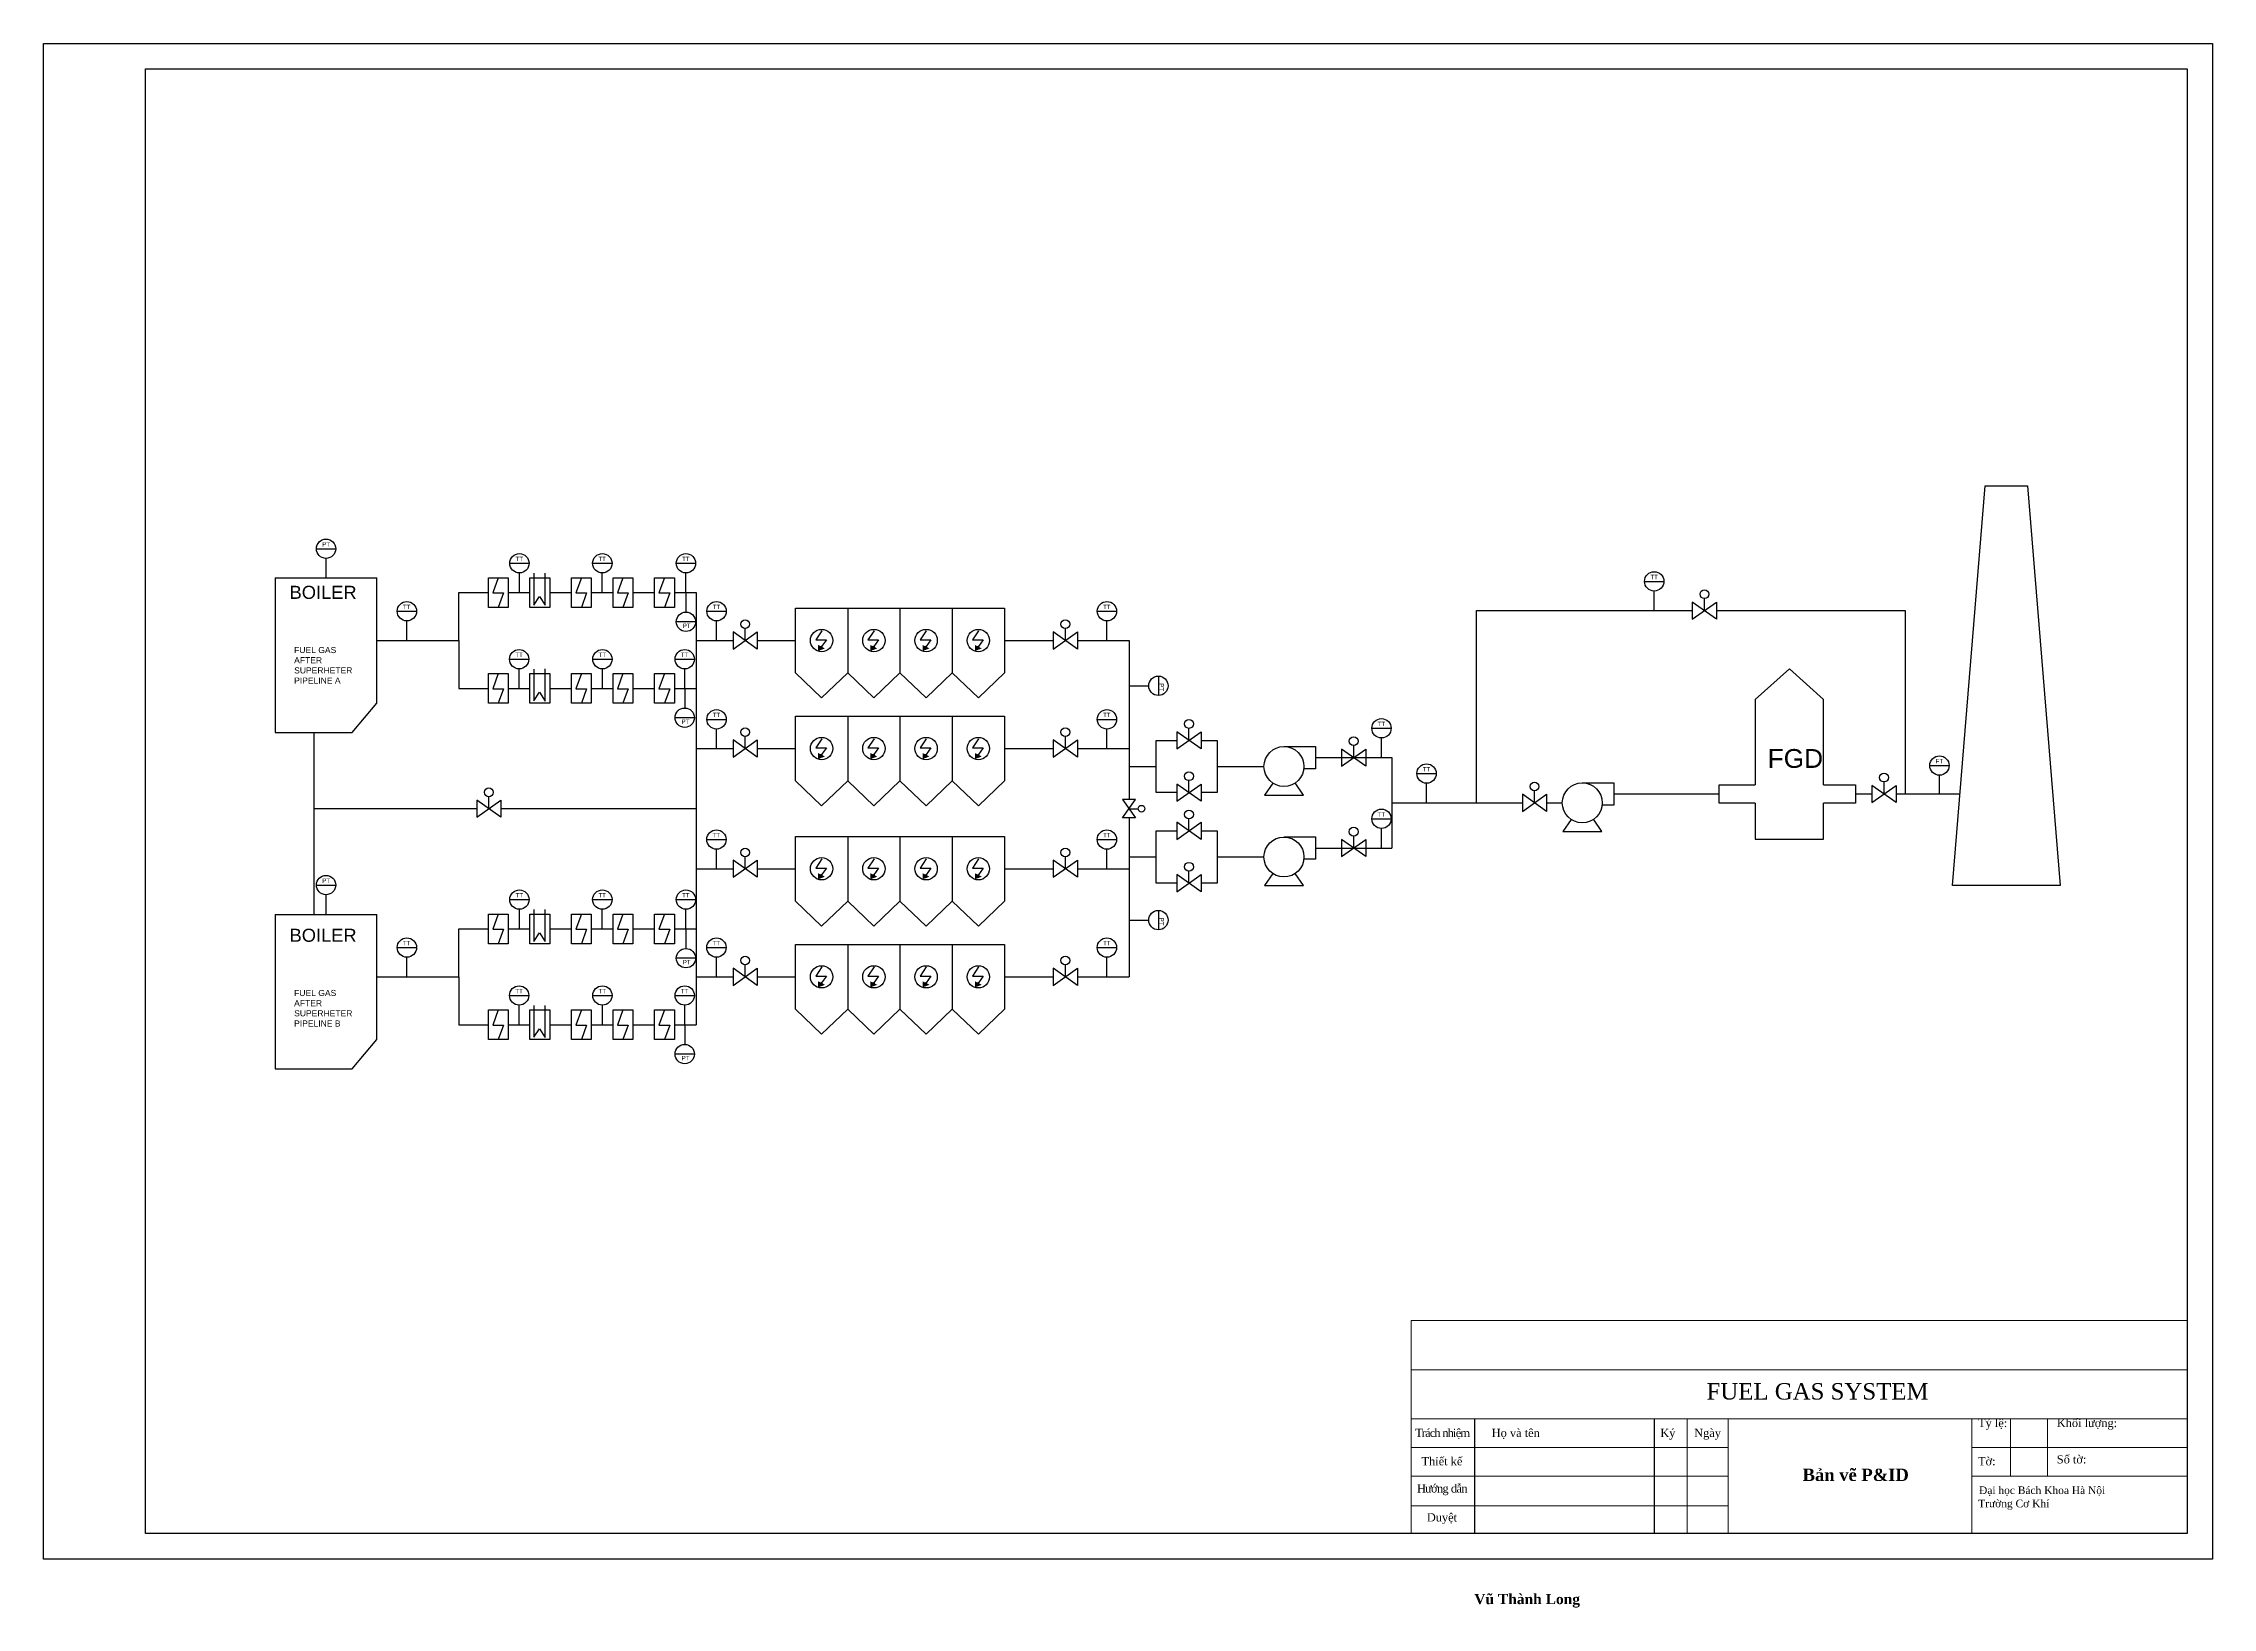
# Model space of a CAD drawing. Header units: millimetres. Extents: x 9362 to 123457, y 9195 to 46674.
# Drawn here: x 9362 to 34243, y 9195 to 27140 of the extents above; entities that cross this region are included whole.
import ezdxf

# ---------------------------------------------------------------- set-up
doc = ezdxf.new("R2010")
doc.units = ezdxf.units.MM
doc.layers.add('Co_ban', color=7, linetype='Continuous')
doc.styles.add('MtXpl_Times_New_Roma', font='Times New Roman.ttf')
doc.styles.get("Standard").update_dxf_attribs({"font": 'Arial.ttf'})

msp = doc.modelspace()

# ---------------------------------------------------------------- hatches: boundary and pattern name
at = {"true_color": 0xed1f24}
h = msp.add_hatch(color=240, dxfattribs=at)
h.dxf.hatch_style = 1
h.paths.add_polyline_path([(18288, 20220), (18326, 20198), (18248, 20168), (18248, 20238)])
h = msp.add_hatch(color=240, dxfattribs=at)
h.dxf.hatch_style = 1
h.paths.add_polyline_path([(18887, 20220), (18926, 20198), (18847, 20168), (18847, 20238)])
h = msp.add_hatch(color=240, dxfattribs=at)
h.dxf.hatch_style = 1
h.paths.add_polyline_path([(19487, 20220), (19525, 20198), (19446, 20168), (19446, 20238)])
h = msp.add_hatch(color=240, dxfattribs=at)
h.dxf.hatch_style = 1
h.paths.add_polyline_path([(20086, 20220), (20125, 20198), (20046, 20168), (20046, 20238)])
h = msp.add_hatch(color=240, dxfattribs=at)
h.dxf.hatch_style = 1
h.paths.add_polyline_path([(18288, 18981), (18326, 18958), (18248, 18929), (18248, 18998)])
h = msp.add_hatch(color=240, dxfattribs=at)
h.dxf.hatch_style = 1
h.paths.add_polyline_path([(18887, 18981), (18926, 18958), (18847, 18929), (18847, 18998)])
h = msp.add_hatch(color=240, dxfattribs=at)
h.dxf.hatch_style = 1
h.paths.add_polyline_path([(19487, 18981), (19525, 18958), (19446, 18929), (19446, 18998)])
h = msp.add_hatch(color=240, dxfattribs=at)
h.dxf.hatch_style = 1
h.paths.add_polyline_path([(20086, 18981), (20125, 18958), (20046, 18929), (20046, 18998)])
h = msp.add_hatch(color=240, dxfattribs=at)
h.dxf.hatch_style = 1
h.paths.add_polyline_path([(18288, 17602), (18326, 17579), (18248, 17550), (18248, 17619)])
h = msp.add_hatch(color=240, dxfattribs=at)
h.dxf.hatch_style = 1
h.paths.add_polyline_path([(18887, 17602), (18926, 17579), (18847, 17550), (18847, 17619)])
h = msp.add_hatch(color=240, dxfattribs=at)
h.dxf.hatch_style = 1
h.paths.add_polyline_path([(19487, 17602), (19525, 17579), (19446, 17550), (19446, 17619)])
h = msp.add_hatch(color=240, dxfattribs=at)
h.dxf.hatch_style = 1
h.paths.add_polyline_path([(20086, 17602), (20125, 17579), (20046, 17550), (20046, 17619)])
h = msp.add_hatch(color=240, dxfattribs=at)
h.dxf.hatch_style = 1
h.paths.add_polyline_path([(18288, 16362), (18326, 16339), (18248, 16310), (18248, 16379)])
h = msp.add_hatch(color=240, dxfattribs=at)
h.dxf.hatch_style = 1
h.paths.add_polyline_path([(18887, 16362), (18926, 16339), (18847, 16310), (18847, 16379)])
h = msp.add_hatch(color=240, dxfattribs=at)
h.dxf.hatch_style = 1
h.paths.add_polyline_path([(19487, 16362), (19525, 16339), (19446, 16310), (19446, 16379)])
h = msp.add_hatch(color=240, dxfattribs=at)
h.dxf.hatch_style = 1
h.paths.add_polyline_path([(20086, 16362), (20125, 16339), (20046, 16310), (20046, 16379)])

# ---------------------------------------------------------------- linework, layer by layer
for p, q in [((12492, 21342), (12715, 21342)), ((12604, 21007), (12604, 21231)), ((14710, 21175), (14933, 21175)), ((15661, 21175), (15884, 21175)), ((16621, 21175), (16844, 21175)), ((12022, 21007), (12022, 19233)), ((12022, 21007), (13186, 21007)), ((13186, 19572), (13186, 21007)), ((14822, 20839), (14822, 21064)), ((15773, 20839), (15773, 21064)), ((16732, 20839), (16732, 21064)), ((27726, 20968), (27949, 20968)), ((14126, 20839), (14466, 20839)), ((14126, 20289), (14126, 20839)), ((14693, 20839), (14943, 20839)), ((15170, 20839), (15420, 20839)), ((15646, 20839), (15896, 20839)), ((16123, 20839), (16373, 20839)), ((16600, 20839), (16850, 20839)), ((16732, 20839), (16732, 20615)), ((16850, 20839), (16850, 19739)), ((17988, 19918), (17988, 20661)), ((17988, 20661), (18588, 20661)), ((18588, 20661), (18588, 19918)), ((18588, 20661), (19187, 20661)), ((19187, 20661), (19187, 19918)), ((19187, 20661), (19787, 20661)), ((19787, 20661), (19787, 19918)), ((19787, 20661), (20386, 20661)), ((20386, 20661), (20386, 19918)), ((27838, 20632), (27838, 20857)), ((28414, 20632), (28414, 20770)), ((13419, 20625), (13642, 20625)), ((13531, 20289), (13531, 20514)), ((16844, 20504), (16621, 20504)), ((16972, 20625), (17195, 20625)), ((17083, 20289), (17083, 20514)), ((17411, 20289), (17411, 20427)), ((21084, 20289), (21084, 20427)), ((21450, 20625), (21672, 20625)), ((21561, 20289), (21561, 20514)), ((25798, 18427), (25798, 20632)), ((25798, 20632), (28275, 20632)), ((28552, 20632), (30718, 20632)), ((30718, 20632), (30718, 18529)), ((13186, 20289), (14126, 20289)), ((14126, 20289), (14126, 19739)), ((16850, 20289), (17273, 20289)), ((17550, 20289), (17988, 20289)), ((20386, 20289), (20945, 20289)), ((21222, 20289), (21815, 20289)), ((21815, 20289), (21815, 19050)), ((14707, 20075), (14930, 20075)), ((14819, 19739), (14819, 19964)), ((15662, 20075), (15885, 20075)), ((15774, 19739), (15774, 19964)), ((16607, 20075), (16830, 20075)), ((16718, 19739), (16718, 19964)), ((18288, 19631), (17988, 19918)), ((18588, 19918), (18288, 19631)), ((18888, 19631), (18588, 19918)), ((19187, 19918), (18888, 19631)), ((19487, 19631), (19187, 19918)), ((19787, 19918), (19487, 19631)), ((20086, 19631), (19787, 19918)), ((20386, 19918), (20086, 19631)), ((29389, 19963), (28996, 19612)), ((29389, 19963), (29781, 19612)), ((14126, 19739), (14466, 19739)), ((14693, 19739), (14943, 19739)), ((15170, 19739), (15420, 19739)), ((15646, 19739), (15896, 19739)), ((16123, 19739), (16373, 19739)), ((16600, 19739), (16850, 19739)), ((16718, 19739), (16718, 19515)), ((16850, 19739), (16850, 18360)), ((21815, 19770), (22039, 19770)), ((22151, 19881), (22151, 19658)), ((12903, 19233), (13186, 19572)), ((17988, 18678), (17988, 19421)), ((17988, 19421), (18588, 19421)), ((18588, 19421), (18588, 18678)), ((18588, 19421), (19187, 19421)), ((19187, 19421), (19187, 18678)), ((19187, 19421), (19787, 19421)), ((19787, 19421), (19787, 18678)), ((19787, 19421), (20386, 19421)), ((20386, 19421), (20386, 18678)), ((28996, 19612), (28996, 18633)), ((29781, 18633), (29781, 19612)), ((12022, 19233), (12903, 19233)), ((12463, 19233), (12463, 17148)), ((16830, 19404), (16607, 19404)), ((16972, 19385), (17195, 19385)), ((17083, 19050), (17083, 19274)), ((17411, 19050), (17411, 19187)), ((21084, 19050), (21084, 19187)), ((21450, 19385), (21672, 19385)), ((21561, 19050), (21561, 19274)), ((22502, 19144), (22502, 19281)), ((24599, 19282), (24822, 19282)), ((24710, 18946), (24710, 19170)), ((16850, 19050), (17273, 19050)), ((17550, 19050), (17988, 19050)), ((20386, 19050), (20945, 19050)), ((21222, 19050), (21815, 19050)), ((21815, 19050), (21815, 18466)), ((22127, 18844), (22127, 19144)), ((22127, 19144), (22364, 19144)), ((22641, 19144), (22827, 19144)), ((22827, 19144), (22827, 18544)), ((23952, 18946), (24830, 18946)), ((24391, 18946), (24391, 19083)), ((24830, 18946), (24830, 17908)), ((18288, 18391), (17988, 18678)), ((18588, 18678), (18288, 18391)), ((18888, 18391), (18588, 18678)), ((19187, 18678), (18888, 18391)), ((19487, 18391), (19187, 18678)), ((19787, 18678), (19487, 18391)), ((20086, 18391), (19787, 18678)), ((20386, 18678), (20086, 18391)), ((21815, 18844), (22127, 18844)), ((22127, 18544), (22127, 18844)), ((22502, 18544), (22502, 18681)), ((22827, 18844), (23361, 18844)), ((25116, 18763), (25339, 18763)), ((30474, 18529), (30474, 18666)), ((30999, 18855), (31222, 18855)), ((31110, 18529), (31110, 18743)), ((14471, 18360), (14471, 18498)), ((22364, 18544), (22127, 18544)), ((22827, 18544), (22641, 18544)), ((23462, 18654), (23368, 18517)), ((23368, 18517), (23816, 18517)), ((23816, 18517), (23721, 18655)), ((24830, 18427), (26327, 18427)), ((25227, 18427), (25227, 18651)), ((26465, 18427), (26465, 18565)), ((26604, 18427), (26784, 18427)), ((27375, 18529), (27840, 18529)), ((27833, 18529), (28583, 18529)), ((28996, 18425), (28996, 18010)), ((29781, 18010), (29781, 18425)), ((30147, 18529), (30335, 18529)), ((30612, 18529), (31344, 18529)), ((14333, 18360), (12463, 18360)), ((16850, 18360), (14610, 18360)), ((16850, 18360), (16850, 16981)), ((21815, 18360), (21920, 18360)), ((21815, 18254), (21815, 17671)), ((22502, 18106), (22502, 18244)), ((24599, 18244), (24822, 18244)), ((26884, 18237), (26791, 18100)), ((27238, 18100), (27143, 18238)), ((16970, 18006), (17193, 18006)), ((17988, 17299), (17988, 18042)), ((17988, 18042), (18588, 18042)), ((18588, 18042), (18588, 17299)), ((18588, 18042), (19187, 18042)), ((19187, 18042), (19187, 17299)), ((19187, 18042), (19787, 18042)), ((19787, 18042), (19787, 17299)), ((19787, 18042), (20386, 18042)), ((20386, 18042), (20386, 17299)), ((21448, 18006), (21671, 18006)), ((22127, 17806), (22127, 18106)), ((22127, 18106), (22364, 18106)), ((22641, 18106), (22827, 18106)), ((22827, 18106), (22827, 17506)), ((24391, 17908), (24391, 18046)), ((24710, 17908), (24710, 18133)), ((26791, 18100), (27238, 18100)), ((28996, 18010), (29781, 18010)), ((16850, 17671), (17273, 17671)), ((17082, 17671), (17082, 17895)), ((17411, 17671), (17411, 17808)), ((17550, 17671), (17988, 17671)), ((20386, 17671), (20945, 17671)), ((21084, 17671), (21084, 17808)), ((21222, 17671), (21815, 17671)), ((21560, 17671), (21560, 17895)), ((21815, 17806), (22127, 17806)), ((21815, 17671), (21815, 16431)), ((22127, 17506), (22127, 17806)), ((22827, 17806), (23361, 17806)), ((23952, 17908), (24830, 17908)), ((12492, 17484), (12715, 17484)), ((22364, 17506), (22127, 17506)), ((22502, 17506), (22502, 17644)), ((22827, 17506), (22641, 17506)), ((23462, 17617), (23368, 17480)), ((23368, 17480), (23816, 17480)), ((23816, 17480), (23721, 17617)), ((12604, 17148), (12604, 17373)), ((14710, 17317), (14933, 17317)), ((14822, 16981), (14822, 17205)), ((15661, 17317), (15884, 17317)), ((15773, 16981), (15773, 17205)), ((16621, 17317), (16844, 17317)), ((16732, 16981), (16732, 17205)), ((18288, 17012), (17988, 17299)), ((18588, 17299), (18288, 17012)), ((18888, 17012), (18588, 17299)), ((19187, 17299), (18888, 17012)), ((19487, 17012), (19187, 17299)), ((19787, 17299), (19487, 17012)), ((20086, 17012), (19787, 17299)), ((20386, 17299), (20086, 17012)), ((22151, 17193), (22151, 16970)), ((12022, 17148), (12022, 15374)), ((12022, 17148), (13186, 17148)), ((13186, 15714), (13186, 17148)), ((14126, 16981), (14466, 16981)), ((14126, 16431), (14126, 16981)), ((14693, 16981), (14943, 16981)), ((15170, 16981), (15420, 16981)), ((15646, 16981), (15896, 16981)), ((16123, 16981), (16373, 16981)), ((16600, 16981), (16850, 16981)), ((16732, 16981), (16732, 16757)), ((16850, 16981), (16850, 15881)), ((21815, 17082), (22039, 17082)), ((13419, 16767), (13642, 16767)), ((16970, 16767), (17193, 16767)), ((17988, 16060), (17988, 16802)), ((17988, 16802), (18588, 16802)), ((18588, 16802), (18588, 16060)), ((18588, 16802), (19187, 16802)), ((19187, 16802), (19187, 16060)), ((19187, 16802), (19787, 16802)), ((19787, 16802), (19787, 16060)), ((19787, 16802), (20386, 16802)), ((20386, 16802), (20386, 16060)), ((21448, 16767), (21671, 16767)), ((13186, 16431), (14126, 16431)), ((13531, 16431), (13531, 16655)), ((14126, 16431), (14126, 15881)), ((16844, 16645), (16621, 16645)), ((16850, 16431), (17273, 16431)), ((17082, 16431), (17082, 16655)), ((17411, 16431), (17411, 16569)), ((17550, 16431), (17988, 16431)), ((20386, 16431), (20945, 16431)), ((21084, 16431), (21084, 16569)), ((21222, 16431), (21815, 16431)), ((21560, 16431), (21560, 16655)), ((14707, 16217), (14930, 16217)), ((15662, 16217), (15885, 16217)), ((16607, 16217), (16830, 16217)), ((14819, 15881), (14819, 16105)), ((15774, 15881), (15774, 16105)), ((16718, 15881), (16718, 16105)), ((18288, 15772), (17988, 16060)), ((18588, 16060), (18288, 15772)), ((18888, 15772), (18588, 16060)), ((19187, 16060), (18888, 15772)), ((19487, 15772), (19187, 16060)), ((19787, 16060), (19487, 15772)), ((20086, 15772), (19787, 16060)), ((20386, 16060), (20086, 15772)), ((12903, 15374), (13186, 15714)), ((14126, 15881), (14466, 15881)), ((14693, 15881), (14943, 15881)), ((15170, 15881), (15420, 15881)), ((15646, 15881), (15896, 15881)), ((16123, 15881), (16373, 15881)), ((16600, 15881), (16850, 15881)), ((16718, 15881), (16718, 15657)), ((16830, 15545), (16607, 15545)), ((12022, 15374), (12903, 15374)), ((33950, 10045), (10533, 10045))]:
    msp.add_line(p, q)
at = {"color": 5}
for p, q in [((14579, 21009), (14516, 20836)), ((15533, 21009), (15469, 20836)), ((16010, 21009), (15946, 20836)), ((16486, 21009), (16423, 20836)), ((14516, 20836), (14639, 20836)), ((14639, 20836), (14579, 20669)), ((15469, 20836), (15593, 20836)), ((15593, 20836), (15533, 20669)), ((15946, 20836), (16069, 20836)), ((16069, 20836), (16010, 20669)), ((16423, 20836), (16546, 20836)), ((16546, 20836), (16486, 20669)), ((14579, 19909), (14516, 19736)), ((15533, 19909), (15469, 19736)), ((16010, 19909), (15946, 19736)), ((16486, 19909), (16423, 19736)), ((14516, 19736), (14639, 19736)), ((14639, 19736), (14579, 19569)), ((15469, 19736), (15593, 19736)), ((15593, 19736), (15533, 19569)), ((15946, 19736), (16069, 19736)), ((16069, 19736), (16010, 19569)), ((16423, 19736), (16546, 19736)), ((16546, 19736), (16486, 19569)), ((14579, 17151), (14516, 16978)), ((14516, 16978), (14639, 16978)), ((14639, 16978), (14579, 16811)), ((15533, 17151), (15469, 16978)), ((15469, 16978), (15593, 16978)), ((15593, 16978), (15533, 16811)), ((16010, 17151), (15946, 16978)), ((15946, 16978), (16069, 16978)), ((16069, 16978), (16010, 16811)), ((16486, 17151), (16423, 16978)), ((16423, 16978), (16546, 16978)), ((16546, 16978), (16486, 16811)), ((14579, 16051), (14516, 15878)), ((15533, 16051), (15469, 15878)), ((16010, 16051), (15946, 15878)), ((16486, 16051), (16423, 15878)), ((14516, 15878), (14639, 15878)), ((14639, 15878), (14579, 15711)), ((15469, 15878), (15593, 15878)), ((15593, 15878), (15533, 15711)), ((15946, 15878), (16069, 15878)), ((16069, 15878), (16010, 15711)), ((16423, 15878), (16546, 15878)), ((16546, 15878), (16486, 15711))]:
    msp.add_line(p, q, dxfattribs=at)
at = {"color": 3}
for p, q in [((14989, 21062), (14989, 20696)), ((15116, 20695), (15116, 21063)), ((14989, 20696), (15054, 20795)), ((15054, 20795), (15116, 20695)), ((14989, 19962), (14989, 19596)), ((15116, 19595), (15116, 19963)), ((14989, 19596), (15054, 19695)), ((15054, 19695), (15116, 19595)), ((14989, 17203), (14989, 16837)), ((15116, 16836), (15116, 17204)), ((14989, 16837), (15054, 16936)), ((15054, 16936), (15116, 16836)), ((14989, 16103), (14989, 15737)), ((15116, 15736), (15116, 16104)), ((14989, 15737), (15054, 15836)), ((15054, 15836), (15116, 15736))]:
    msp.add_line(p, q, dxfattribs=at)
at = {"color": 240, "true_color": 0xed1f24}
for p, q in [((18290, 20402), (18221, 20297)), ((18221, 20297), (18343, 20297)), ((18343, 20297), (18288, 20220)), ((18890, 20402), (18820, 20297)), ((18820, 20297), (18942, 20297)), ((18942, 20297), (18887, 20220)), ((19489, 20402), (19420, 20297)), ((19420, 20297), (19542, 20297)), ((19542, 20297), (19487, 20220)), ((20089, 20402), (20019, 20297)), ((20019, 20297), (20141, 20297)), ((20141, 20297), (20086, 20220)), ((18290, 19162), (18221, 19057)), ((18890, 19162), (18820, 19057)), ((19489, 19162), (19420, 19057)), ((20089, 19162), (20019, 19057)), ((18221, 19057), (18343, 19057)), ((18343, 19057), (18288, 18981)), ((18820, 19057), (18942, 19057)), ((18942, 19057), (18887, 18981)), ((19420, 19057), (19542, 19057)), ((19542, 19057), (19487, 18981)), ((20019, 19057), (20141, 19057)), ((20141, 19057), (20086, 18981)), ((18290, 17783), (18221, 17678)), ((18221, 17678), (18343, 17678)), ((18343, 17678), (18288, 17602)), ((18890, 17783), (18820, 17678)), ((18820, 17678), (18942, 17678)), ((18942, 17678), (18887, 17602)), ((19489, 17783), (19420, 17678)), ((19420, 17678), (19542, 17678)), ((19542, 17678), (19487, 17602)), ((20089, 17783), (20019, 17678)), ((20019, 17678), (20141, 17678)), ((20141, 17678), (20086, 17602)), ((18290, 16544), (18221, 16438)), ((18221, 16438), (18343, 16438)), ((18343, 16438), (18288, 16362)), ((18890, 16544), (18820, 16438)), ((18820, 16438), (18942, 16438)), ((18942, 16438), (18887, 16362)), ((19489, 16544), (19420, 16438)), ((19420, 16438), (19542, 16438)), ((19542, 16438), (19487, 16362)), ((20089, 16544), (20019, 16438)), ((20019, 16438), (20141, 16438)), ((20141, 16438), (20086, 16362))]:
    msp.add_line(p, q, dxfattribs=at)
for points in [[(9362, 27140), (34243, 27140), (34243, 9752), (9362, 9752)], [(14466, 21009), (14693, 21009), (14693, 20669), (14466, 20669)], [(14943, 21009), (15170, 21009), (15170, 20669), (14943, 20669)], [(15420, 21009), (15646, 21009), (15646, 20669), (15420, 20669)], [(15896, 21009), (16123, 21009), (16123, 20669), (15896, 20669)], [(16373, 21009), (16600, 21009), (16600, 20669), (16373, 20669)], [(28275, 20534), (28552, 20730), (28552, 20534), (28275, 20730)], [(17273, 20191), (17550, 20387), (17550, 20191), (17273, 20387)], [(20945, 20191), (21222, 20387), (21222, 20191), (20945, 20387)], [(14466, 19909), (14693, 19909), (14693, 19569), (14466, 19569)], [(14943, 19909), (15170, 19909), (15170, 19569), (14943, 19569)], [(15420, 19909), (15646, 19909), (15646, 19569), (15420, 19569)], [(15896, 19909), (16123, 19909), (16123, 19569), (15896, 19569)], [(16373, 19909), (16600, 19909), (16600, 19569), (16373, 19569)], [(22364, 19046), (22641, 19242), (22641, 19046), (22364, 19242)], [(17273, 18952), (17550, 19148), (17550, 18952), (17273, 19148)], [(20945, 18952), (21222, 19148), (21222, 18952), (20945, 19148)], [(24253, 18848), (24530, 19044), (24530, 18848), (24253, 19044)], [(14333, 18262), (14610, 18458), (14610, 18262), (14333, 18458)], [(21740, 18466), (21890, 18254), (21740, 18254), (21890, 18466)], [(22364, 18446), (22641, 18642), (22641, 18446), (22364, 18642)], [(26327, 18329), (26604, 18525), (26604, 18329), (26327, 18525)], [(30335, 18431), (30612, 18627), (30612, 18431), (30335, 18627)], [(22364, 18008), (22641, 18204), (22641, 18008), (22364, 18204)], [(24253, 17810), (24530, 18006), (24530, 17810), (24253, 18006)], [(17273, 17573), (17550, 17769), (17550, 17573), (17273, 17769)], [(20945, 17573), (21222, 17769), (21222, 17573), (20945, 17769)], [(22364, 17408), (22641, 17604), (22641, 17408), (22364, 17604)], [(14466, 17151), (14693, 17151), (14693, 16811), (14466, 16811)], [(14943, 17151), (15170, 17151), (15170, 16811), (14943, 16811)], [(15420, 17151), (15646, 17151), (15646, 16811), (15420, 16811)], [(15896, 17151), (16123, 17151), (16123, 16811), (15896, 16811)], [(16373, 17151), (16600, 17151), (16600, 16811), (16373, 16811)], [(17273, 16333), (17550, 16529), (17550, 16333), (17273, 16529)], [(20945, 16333), (21222, 16529), (21222, 16333), (20945, 16529)], [(14466, 16051), (14693, 16051), (14693, 15711), (14466, 15711)], [(14943, 16051), (15170, 16051), (15170, 15711), (14943, 15711)], [(15420, 16051), (15646, 16051), (15646, 15711), (15420, 15711)], [(15896, 16051), (16123, 16051), (16123, 15711), (15896, 15711)], [(16373, 16051), (16600, 16051), (16600, 15711), (16373, 15711)]]:
    msp.add_lwpolyline(points, close=True)
for points in [[(10533, 10045), (10533, 26847), (33950, 26847), (33950, 10045)], [(32118, 22062), (32495, 17479), (32118, 17479), (31635, 17479), (31258, 17479), (31635, 22062)], [(31635, 22062), (32118, 22062)], [(23591, 19073), (23952, 19073), (23952, 18818), (23819, 18818)], [(27013, 18656), (27375, 18656), (27375, 18401), (27241, 18401)], [(28996, 18425), (28583, 18425), (28583, 18633), (28996, 18633)], [(29781, 18633), (30147, 18633), (30147, 18425), (29781, 18425)], [(23591, 18036), (23952, 18036), (23952, 17781), (23819, 17781)]]:
    msp.add_lwpolyline(points)
for points in [[(18288, 20220), (18294, 20217), (18281, 20212), (18281, 20223)], [(18887, 20220), (18893, 20217), (18881, 20212), (18881, 20223)], [(19487, 20220), (19493, 20217), (19480, 20212), (19480, 20223)], [(20086, 20220), (20092, 20217), (20079, 20212), (20079, 20223)], [(18288, 18981), (18294, 18977), (18281, 18972), (18281, 18983)], [(18887, 18981), (18893, 18977), (18881, 18972), (18881, 18983)], [(19487, 18981), (19493, 18977), (19480, 18972), (19480, 18983)], [(20086, 18981), (20092, 18977), (20079, 18972), (20079, 18983)], [(18288, 17602), (18294, 17598), (18281, 17593), (18281, 17604)], [(18887, 17602), (18893, 17598), (18881, 17593), (18881, 17604)], [(19487, 17602), (19493, 17598), (19480, 17593), (19480, 17604)], [(20086, 17602), (20092, 17598), (20079, 17593), (20079, 17604)], [(18288, 16362), (18294, 16358), (18281, 16354), (18281, 16365)], [(18887, 16362), (18893, 16358), (18881, 16354), (18881, 16365)], [(19487, 16362), (19493, 16358), (19480, 16354), (19480, 16365)], [(20086, 16362), (20092, 16358), (20079, 16354), (20079, 16365)]]:
    msp.add_lwpolyline(points, close=True, dxfattribs=at)
for centre, radius in [((12604, 21342), 111), ((14822, 21175), 111), ((15773, 21175), 111), ((16732, 21175), 111), ((27838, 20968), 111), ((13531, 20625), 111), ((17083, 20625), 111), ((21561, 20625), 111), ((28414, 20820), 50.3), ((16732, 20504), 111), ((17411, 20477), 50.3), ((21084, 20477), 50.3), ((14819, 20075), 111), ((15774, 20075), 111), ((16718, 20075), 111), ((22151, 19770), 111), ((16718, 19404), 111), ((17083, 19385), 111), ((21561, 19385), 111), ((17411, 19238), 50.3), ((21084, 19238), 50.3), ((22502, 19332), 50.3), ((24391, 19134), 50.3), ((24710, 19282), 111), ((23591, 18844), 229), ((31110, 18855), 111), ((22502, 18732), 50.3), ((25227, 18763), 111), ((26465, 18615), 50.3), ((30474, 18717), 50.3), ((14471, 18548), 50.3), ((27013, 18427), 229), ((21958, 18360), 38.4), ((22502, 18294), 50.3), ((24710, 18244), 111), ((17082, 18006), 111), ((21560, 18006), 111), ((23591, 17806), 229), ((24391, 18096), 50.3), ((17411, 17858), 50.3), ((21084, 17858), 50.3), ((22502, 17694), 50.3), ((12604, 17484), 111), ((14822, 17317), 111), ((15773, 17317), 111), ((16732, 17317), 111), ((22151, 17082), 111), ((13531, 16767), 111), ((16732, 16645), 111), ((17082, 16767), 111), ((21560, 16767), 111), ((17411, 16619), 50.3), ((21084, 16619), 50.3), ((14819, 16217), 111), ((15774, 16217), 111), ((16718, 16217), 111), ((16718, 15545), 111)]:
    msp.add_circle(centre, radius)
for centre in [(18288, 20289), (18888, 20289), (19487, 20289), (20086, 20289), (18288, 19050), (18888, 19050), (19487, 19050), (20086, 19050), (18288, 17671), (18888, 17671), (19487, 17671), (20086, 17671), (18288, 16431), (18888, 16431), (19487, 16431), (20086, 16431)]:
    msp.add_circle(centre, 128, dxfattribs=at)
at = {"layer": 'Co_ban', "lineweight": 13}
for p, q in [((25051, 12488), (33955, 12488)), ((25051, 10045), (25051, 12488)), ((25051, 11924), (33955, 11924)), ((25051, 11360), (33955, 11360)), ((28215, 10045), (28215, 11360)), ((28685, 11360), (28685, 10045)), ((31481, 10045), (31481, 11360)), ((31924, 10703), (31924, 11360)), ((32349, 11360), (32349, 10703)), ((25051, 11032), (28685, 11032)), ((31481, 11032), (33955, 11032)), ((25051, 10703), (28685, 10703)), ((31481, 10703), (33955, 10703)), ((25051, 10361), (28685, 10361))]:
    msp.add_line(p, q, dxfattribs=at)
at = {"layer": 'Co_ban'}
for p, q in [((25775, 11360), (25775, 10045)), ((27836, 11360), (27836, 10045))]:
    msp.add_line(p, q, dxfattribs=at)

# ---------------------------------------------------------------- texts
at = {"attachment_point": 1}
for s, width, gutter_width, insert, char_height in [('{\\fArial|b0|i0|c163|p34;PT}', 155.39, 12.5, (12560, 21417), 50), ('{\\fArial|b0|i0|c163|p34;TT}', 155.39, 12.5, (14778, 21250), 50), ('{\\fArial|b0|i0|c163|p34;TT}', 155.39, 12.5, (15729, 21250), 50), ('{\\fArial|b0|i0|c163|p34;TT}', 155.39, 12.5, (16689, 21250), 50), ('{\\fArial|b0|i0|c163|p34;BOILER}', 795.41, 12.5, (12186, 20917), 150), ('{\\fArial|b0|i0|c163|p34;TT}', 155.39, 12.5, (27794, 21043), 50), ('{\\fArial|b0|i0|c163|p34;TT}', 155.39, 12.5, (13487, 20700), 50), ('{\\fArial|b0|i0|c163|p34;TT}', 155.39, 12.5, (17039, 20700), 50), ('{\\fArial|b0|i0|c163|p34;TT}', 155.39, 12.5, (21517, 20700), 50), ('{\\fArial|b0|i0|c163|p34;PT}', 150.6, 12.5, (16696, 20483), 50), ('{\\fArial|b0|i0|c163|p34;FUEL GAS AFTER SUPERHETER PIPELINE A}', 795.41, 12.5, (12238, 20215), 70), ('{\\fArial|b0|i0|c163|p34;TT}', 155.39, 12.5, (14775, 20150), 50), ('{\\fArial|b0|i0|c163|p34;TT}', 155.39, 12.5, (15730, 20150), 50), ('{\\fArial|b0|i0|c163|p34;TT}', 155.39, 12.5, (16674, 20150), 50), ('{\\fArial|b0|i0|c163|p34;TT}', 155.39, 12.5, (17039, 19461), 50), ('{\\fArial|b0|i0|c163|p34;TT}', 155.39, 12.5, (21517, 19461), 50), ('{\\fArial|b0|i0|c163|p34;PT}', 150.6, 12.5, (16682, 19383), 50), ('{\\fArial|b0|i0|c163|p34;TT}', 155.39, 12.5, (24666, 19357), 50), ('{\\fArial|b0|i0|c163|p34;FGD}', 576.68, 6.74, (29139, 19044), 215.66), ('{\\fArial|b0|i0|c163|p34;FT}', 155.39, 12.5, (31066, 18930), 50), ('{\\fArial|b0|i0|c163|p34;TT}', 155.39, 12.5, (25183, 18838), 50), ('{\\fArial|b0|i0|c163|p34;TT}', 155.39, 12.5, (24666, 18319), 50), ('{\\fArial|b0|i0|c163|p34;TT}', 155.39, 12.5, (17038, 18081), 50), ('{\\fArial|b0|i0|c163|p34;TT}', 155.39, 12.5, (21516, 18081), 50), ('{\\fArial|b0|i0|c163|p34;PT}', 155.39, 12.5, (12560, 17559), 50), ('{\\fArial|b0|i0|c163|p34;TT}', 155.39, 12.5, (14778, 17392), 50), ('{\\fArial|b0|i0|c163|p34;TT}', 155.39, 12.5, (15729, 17392), 50), ('{\\fArial|b0|i0|c163|p34;TT}', 155.39, 12.5, (16689, 17392), 50), ('{\\fArial|b0|i0|c163|p34;BOILER}', 795.41, 12.5, (12186, 16983), 150), ('{\\fArial|b0|i0|c163|p34;TT}', 155.39, 12.5, (13487, 16842), 50), ('{\\fArial|b0|i0|c163|p34;TT}', 155.39, 12.5, (17038, 16842), 50), ('{\\fArial|b0|i0|c163|p34;TT}', 155.39, 12.5, (21516, 16842), 50), ('{\\fArial|b0|i0|c163|p34;PT}', 150.6, 12.5, (16696, 16624), 50), ('{\\fArial|b0|i0|c163|p34;FUEL GAS AFTER SUPERHETER PIPELINE B}', 795.41, 12.5, (12238, 16281), 70), ('{\\fArial|b0|i0|c163|p34;TT}', 155.39, 12.5, (14775, 16292), 50), ('{\\fArial|b0|i0|c163|p34;TT}', 155.39, 12.5, (15730, 16292), 50), ('{\\fArial|b0|i0|c163|p34;TT}', 155.39, 12.5, (16674, 16292), 50), ('{\\fArial|b0|i0|c163|p34;PT}', 150.6, 12.5, (16682, 15524), 50)]:
    msp.add_mtext_dynamic_manual_height_columns(s, width=width, gutter_width=gutter_width, heights=[0], dxfattribs=dict(at, insert=insert, char_height=char_height))
at = {"char_height": 50, "attachment_point": 1, "rotation": 270}
for insert in [(22211, 19799), (22211, 17111)]:
    msp.add_mtext_dynamic_manual_height_columns('{\\fArial|b0|i0|c163|p34;PT}', width=150.6, gutter_width=12.5, heights=[0], dxfattribs=dict(at, insert=insert))
at = {"layer": 'Co_ban', "lineweight": 13, "style": 'MtXpl_Times_New_Roma'}
for s, height, p in [('   Số tờ:', 94, (32349, 10849)), ('  Tờ:', 94, (31481, 10827)), ('  Đại học Bách Khoa Hà Nội', 86.92, (31498, 10498)), ('    Trường Cơ Khí', 86.92, (31423, 10346))]:
    msp.add_text(s, height=height, dxfattribs=at).set_placement(p)
at = {"layer": 'Co_ban', "lineweight": 13}
for s, insert, char_height, width, attachment_point in [('{\\fTimes New Roman|b0|i0|c163|p18;FUEL GAS SYSTEM }', (28438, 11770), 188.45, 2816.6, 1), ('\\pxqc;{\\fTimes New Roman|b0|i0|c0|p18;\\T0.85;Trách nhiệm}', (25051, 11246), 93.96, 704.73, 1), ('\\pxqc;{\\fTimes New Roman|b0|i0|c0|p18;Họ và tên}', (25780, 11246), 93.96, 939.64, 1), ('\\pxqc;{\\fTimes New Roman|b0|i0|c0|p18;Ký}', (27642, 11246), 93.96, 704.73, 1), ('\\pxqc;{\\fTimes New Roman|b0|i0|c0|p18;Ngày}', (28215, 11246), 93.96, 469.82, 1), ('\\pxb1,ql;{\\fTimes New Roman|b0|i0|c0|p18;  Tỷ lệ:}', (31481, 11360), 93.96, 704.73, 1), ('\\pxb0.5,ql;{\\fTimes New Roman|b0|i0|c0|p18;   Khối lượng:}', (32349, 11360), 93.96, 1148.27, 1), ('\\pxqc;{\\fTimes New Roman|b0|i0|c0|p18;Thiết kế}', (25051, 10921), 93.96, 704.73, 1), ('\\pxi1.6773;{\\fTimes New Roman|b1|i0|c163|p18;Bản vẽ P&ID}', (30031, 10717), 140.95, 2600.53, 5), ('\\pxqc;{\\fTimes New Roman|b0|i0|c0|p18;\\T0.9;Hướng dẫn}', (25051, 10609), 93.96, 704.73, 1), ('\\pxqc;{\\fTimes New Roman|b0|i0|c0|p18;Duyệt}', (25051, 10277), 93.96, 704.73, 1), ('{\\fTimes New Roman|b1|i0|c163|p18;Vũ Thành Long}', (25774, 9352), 117.46, 1567.9, 1)]:
    msp.add_mtext(s, dxfattribs=dict(at, insert=insert, char_height=char_height, width=width, attachment_point=attachment_point))

doc.saveas('drawing.dxf')
